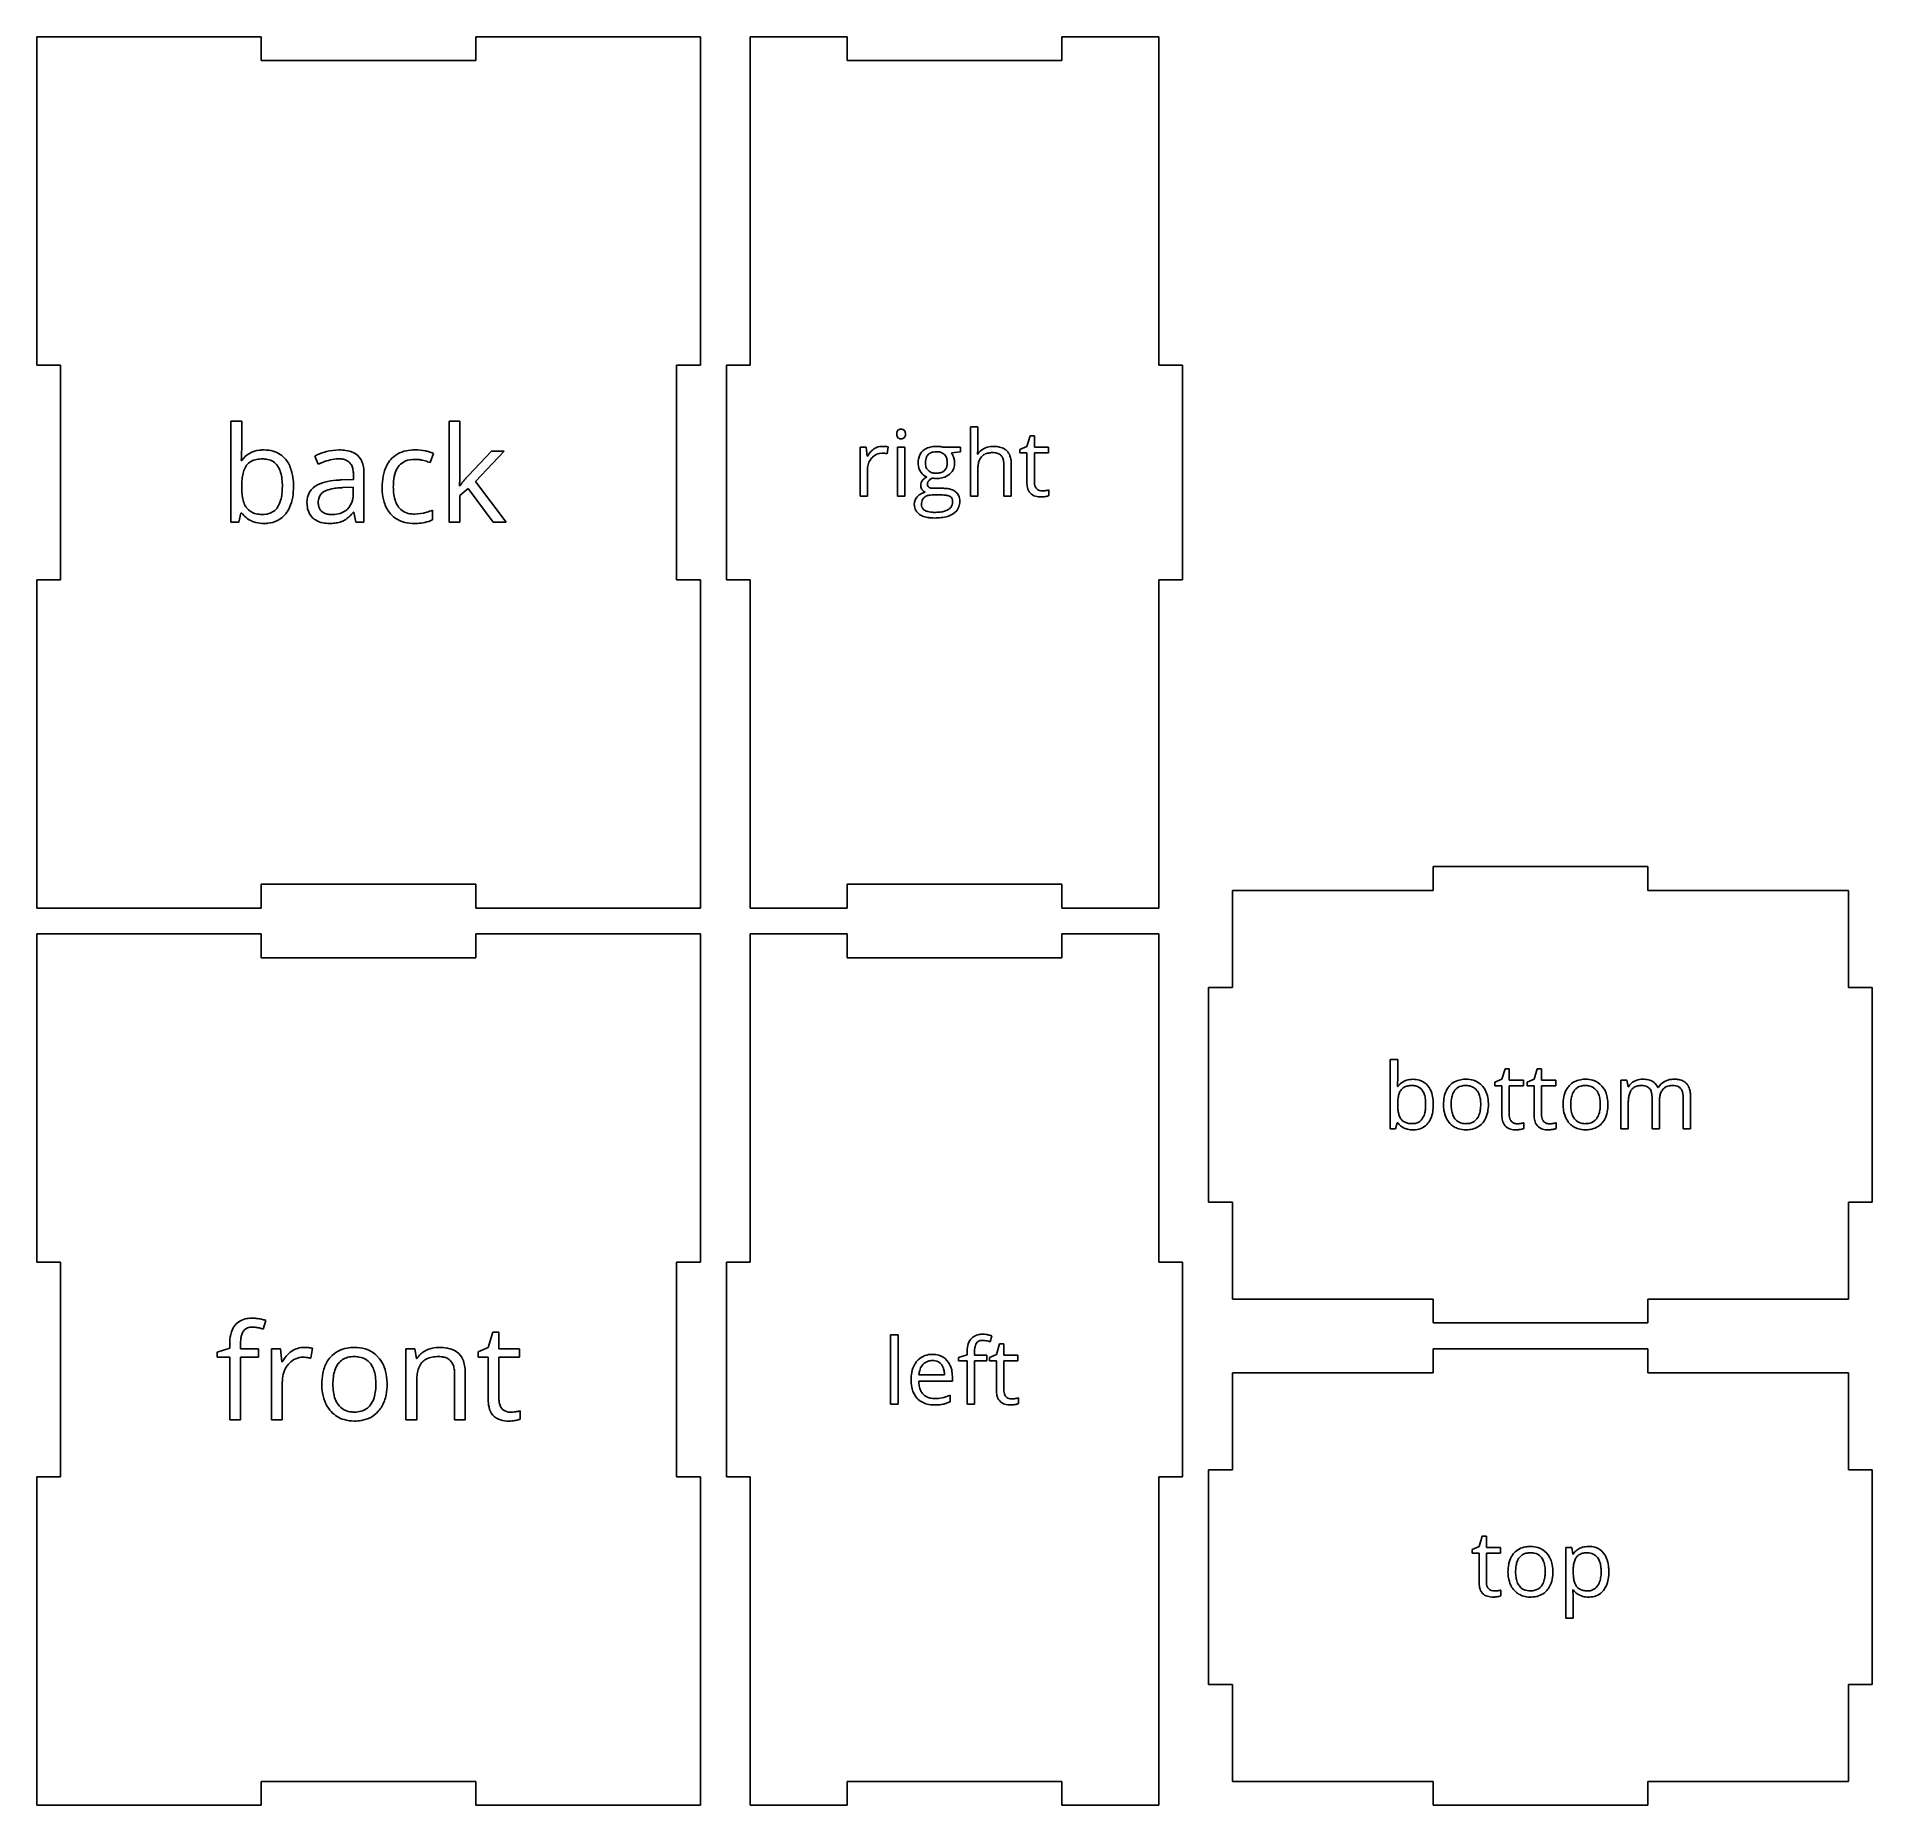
# Model space of a CAD drawing. Header units: inches. Extents: x 0 to 8.85, y 0.12 to 8.65.
import ezdxf

# ---------------------------------------------------------------- set-up
doc = ezdxf.new("R2010")
doc.units = ezdxf.units.IN

msp = doc.modelspace()

# ---------------------------------------------------------------- linework, layer by layer
at = {"layer": 'back_labelLayer'}
for p, q in [((0.9366, 6.31), (0.9366, 6.7963)), ((0.9366, 6.7963), (0.9884, 6.7963)), ((0.9884, 6.7963), (0.9884, 6.6781)), ((1.9894, 6.31), (1.9894, 6.7963)), ((1.9894, 6.7963), (2.0406, 6.7963)), ((2.0406, 6.7963), (2.0406, 6.5384)), ((1.9131, 6.6409), (1.8972, 6.5969)), ((2.0816, 6.5353), (2.1922, 6.6525)), ((2.2538, 6.6525), (2.115, 6.5066)), ((2.1922, 6.6525), (2.2538, 6.6525)), ((0.9859, 6.6069), (0.9884, 6.6069)), ((1.3575, 6.5891), (1.3416, 6.6288)), ((1.4691, 6.5134), (1.5272, 6.5153)), ((1.5259, 6.4784), (1.4741, 6.4763)), ((1.5259, 6.4475), (1.5259, 6.4784)), ((1.5272, 6.5153), (1.5272, 6.5366)), ((1.5778, 6.5438), (1.5778, 6.31)), ((2.0381, 6.4853), (2.0406, 6.4853)), ((2.0797, 6.4719), (2.0406, 6.4381)), ((2.2006, 6.31), (2.0797, 6.4719)), ((2.115, 6.5066), (2.2634, 6.31)), ((2.0406, 6.4381), (2.0406, 6.31)), ((0.9738, 6.31), (0.9366, 6.31)), ((0.9847, 6.3541), (0.9738, 6.31)), ((0.9884, 6.3541), (0.9847, 6.3541)), ((1.5291, 6.3588), (1.5266, 6.3588)), ((1.5394, 6.31), (1.5291, 6.3588)), ((1.5778, 6.31), (1.5394, 6.31)), ((1.9081, 6.3675), (1.9081, 6.3216)), ((2.0406, 6.31), (1.9894, 6.31)), ((2.2634, 6.31), (2.2006, 6.31))]:
    msp.add_line(p, q, dxfattribs=at)
for centre, radius, start, end in [((0.2082, 6.6671), 0.7801, 355.7233, 358.12614), ((-0.0927, 6.6772), 1.0811, 358.11185, 0.04875), ((1.0852, 6.5394), 0.1179, 95.18357, 145.11088), ((1.0955, 6.481), 0.1772, 89.87435, 96.81439), ((1.0975, 6.4996), 0.1585, 74.23915, 90.56264), ((1.108, 6.538), 0.1187, 38.5632, 74.06687), ((1.4551, 6.4182), 0.2392, 106.35726, 118.33469), ((1.4653, 6.3866), 0.2724, 104.51706, 106.54845), ((1.4578, 6.4179), 0.2402, 90.07165, 104.65205), ((1.4587, 6.439), 0.2191, 81.56776, 90.32491), ((1.4714, 6.5216), 0.1356, 68.22756, 81.74897), ((1.4891, 6.5655), 0.0883, 47.86863, 68.29345), ((1.8073, 6.5225), 0.1343, 101.49142, 138.31332), ((1.8235, 6.4551), 0.2036, 89.58919, 102.17871), ((1.8248, 6.4247), 0.2341, 77.7703, 89.94729), ((1.8203, 6.4), 0.2591, 74.68081, 77.9567), ((1.8443, 6.4869), 0.169, 70.09447, 74.73849), ((1.867, 6.5493), 0.1026, 63.50521, 70.18421), ((1.882, 6.58), 0.0684, 62.92313, 63.21693), ((0.3781, 6.6551), 0.6098, 355.46386, 355.65637), ((1.1523, 6.5066), 0.1623, 160.89224, 171.23353), ((1.0831, 6.5312), 0.0888, 143.33765, 161.25665), ((1.0666, 6.5422), 0.069, 120.14042, 142.42506), ((1.0766, 6.5234), 0.0902, 100.44684, 119.66965), ((1.0874, 6.4689), 0.1458, 89.57277, 100.73248), ((1.0892, 6.4947), 0.12, 78.6777, 90.3754), ((1.0994, 6.5379), 0.0757, 35.54098, 79.8008), ((1.091, 6.532), 0.0859, 32.69946, 35.52546), ((1.0677, 6.5186), 0.1127, 15.77725, 32.01586), ((0.9933, 6.4967), 0.1903, 6.16457, 16.03963), ((1.081, 6.5171), 0.1529, 16.47075, 38.40788), ((1.0033, 6.4927), 0.2343, 5.13398, 16.79696), ((1.5096, 6.2767), 0.3475, 112.21272, 115.96414), ((1.4756, 6.3627), 0.255, 103.62312, 112.43178), ((1.4557, 6.4464), 0.1689, 90.44819, 103.76692), ((1.4548, 6.4871), 0.1282, 83.65062, 90.17533), ((1.4601, 6.5302), 0.0848, 70.57132, 83.99352), ((1.4712, 6.5604), 0.0527, 42.72969, 71.03789), ((1.4665, 6.5578), 0.0579, 20.4084, 41.44903), ((1.4346, 6.5456), 0.092, 7.82689, 20.60465), ((1.3782, 6.5374), 0.149, 359.69286, 8.00299), ((1.4919, 6.5712), 0.0821, 19.23332, 46.67409), ((1.4442, 6.5534), 0.133, 6.33847, 19.68097), ((1.3737, 6.5445), 0.2041, 359.80222, 6.65822), ((1.8522, 6.4993), 0.1849, 153.08738, 170.10511), ((1.8144, 6.5174), 0.143, 138.65497, 152.68567), ((1.8942, 6.493), 0.1742, 160.14153, 175.13697), ((1.813, 6.5248), 0.087, 114.42641, 161.66349), ((1.8212, 6.4978), 0.1151, 88.71937, 112.56694), ((1.8237, 6.498), 0.1148, 87.67387, 89.97732), ((1.8219, 6.4642), 0.1487, 81.69215, 87.5069), ((1.8126, 6.3992), 0.2143, 77.30012, 81.73415), ((1.7998, 6.3391), 0.2758, 74.78136, 77.44918), ((1.812, 6.3824), 0.2308, 68.32913, 74.88338), ((1.3882, 6.4819), 0.3998, 177.61786, 180.04187), ((1.3314, 6.4802), 0.3429, 179.77593, 185.70796), ((1.2679, 6.488), 0.2794, 171.06713, 177.84543), ((0.8779, 6.4834), 0.3065, 359.76777, 6.30937), ((0.8871, 6.481), 0.2972, 353.49358, 0.22086), ((0.934, 6.4798), 0.3042, 350.65646, 0.33782), ((0.9051, 6.4823), 0.333, 359.87828, 5.40935), ((1.3928, 6.4084), 0.0898, 115.49035, 182.3569), ((1.4378, 6.3259), 0.1836, 101.3571, 117.07985), ((1.4267, 6.3892), 0.0797, 113.58917, 121.67891), ((1.4459, 6.3433), 0.1295, 102.79981, 113.24302), ((1.4739, 6.1572), 0.3561, 92.46941, 101.70663), ((1.4692, 6.2442), 0.2312, 96.35398, 102.99582), ((1.4864, 6.0956), 0.3808, 91.85591, 96.4483), ((1.4843, 6.0063), 0.5074, 91.71701, 92.90849), ((1.9518, 6.4809), 0.2862, 169.89796, 180.3691), ((1.9793, 6.4787), 0.3137, 179.93885, 183.98126), ((2.0061, 6.4805), 0.2867, 174.53138, 180.15453), ((1.9706, 6.4784), 0.2512, 179.70412, 188.07446), ((-0.3361, 6.6507), 2.38, 356.0143, 356.04559), ((0.3537, 6.6034), 1.6886, 356.03327, 356.64434), ((1.0237, 6.5643), 1.0174, 356.63239, 357.4911), ((1.4269, 6.5466), 0.6138, 357.50267, 358.33051), ((1.6953, 6.5391), 0.3453, 358.2733, 359.89398), ((2.2913, 6.3079), 0.3071, 142.3227, 144.70697), ((2.4547, 6.1819), 0.5134, 140.4327, 142.33684), ((2.6673, 6.0069), 0.7888, 139.2792, 140.47096), ((2.9135, 5.7951), 1.1136, 138.3411, 139.28798), ((1.1962, 6.4663), 0.2071, 185.59257, 194.20465), ((1.1096, 6.4438), 0.1176, 193.94281, 208.02205), ((1.0745, 6.426), 0.0782, 208.55329, 217.56044), ((1.0717, 6.4248), 0.0753, 218.16914, 253.80457), ((1.0985, 6.4228), 0.0746, 286.01637, 326.8495), ((1.0614, 6.4474), 0.1191, 326.71055, 343.66654), ((0.992, 6.4686), 0.1917, 343.4167, 353.63694), ((1.0867, 6.4416), 0.1458, 321.31583, 335.54375), ((1.04, 6.4617), 0.1966, 335.83032, 350.82576), ((1.4336, 6.4037), 0.1305, 179.54538, 192.6947), ((1.3897, 6.3928), 0.0853, 192.0826, 227.45251), ((1.4394, 6.4044), 0.0819, 171.21225, 180.20498), ((1.4316, 6.4035), 0.0741, 179.5266, 192.77821), ((1.4133, 6.4096), 0.0554, 120.97353, 172.41794), ((1.4066, 6.3974), 0.0483, 192.32657, 222.05813), ((1.4383, 6.4356), 0.0866, 306.98835, 313.85676), ((1.4377, 6.4354), 0.0869, 314.18894, 347.42725), ((1.3942, 6.4463), 0.1317, 346.91747, 0.28271), ((1.3541, 6.4475), 0.1719, 359.82519, 0.00008), ((1.8948, 6.4713), 0.2289, 183.591, 196.35432), ((1.8194, 6.4482), 0.15, 196.01671, 221.13493), ((1.8801, 6.4652), 0.1598, 187.93115, 200.38858), ((1.8312, 6.447), 0.1076, 200.41859, 216.63938), ((1.8107, 6.4324), 0.0824, 216.96936, 261.31025), ((1.0819, 6.4209), 0.1149, 215.58525, 245.83611), ((1.0906, 6.4411), 0.1369, 245.97991, 255.54576), ((1.0856, 6.4678), 0.1205, 253.13782, 266.84853), ((1.0951, 6.4611), 0.1573, 255.77527, 270.31879), ((1.0895, 6.514), 0.1668, 266.37857, 270.05207), ((1.0908, 6.4506), 0.1034, 269.38644, 285.86336), ((1.0962, 6.4797), 0.176, 269.92256, 275.5477), ((1.1045, 6.4271), 0.1228, 274.06389, 321.40817), ((1.3921, 6.3962), 0.0893, 227.76872, 237.80431), ((1.3997, 6.41), 0.1052, 238.32716, 258.91828), ((1.4047, 6.3963), 0.0463, 222.58394, 229.25089), ((1.411, 6.4044), 0.0565, 229.78368, 254.2732), ((1.4108, 6.463), 0.1592, 258.67231, 270.40439), ((1.4194, 6.4324), 0.0857, 253.94007, 266.45291), ((1.4121, 6.5372), 0.2335, 269.9548, 273.14959), ((1.4221, 6.4632), 0.1166, 266.0787, 270.06041), ((1.4232, 6.4894), 0.1428, 269.57885, 282.04131), ((1.4159, 6.4802), 0.1763, 272.93316, 281.41433), ((1.4273, 6.4247), 0.1196, 281.298, 293.7312), ((1.4337, 6.4432), 0.0955, 281.71196, 306.45948), ((1.436, 6.4022), 0.0956, 294.39353, 304.73725), ((1.4106, 6.4383), 0.1397, 304.84843, 314.85305), ((1.3578, 6.492), 0.2151, 314.74427, 321.70685), ((1.8044, 6.4372), 0.1315, 221.79767, 256.80218), ((1.8199, 6.4976), 0.1939, 256.4246, 270.48898), ((1.8197, 6.4746), 0.1255, 260.13609, 270.26973), ((1.8193, 6.5662), 0.2171, 270.26566, 286.28935), ((1.8217, 6.588), 0.2843, 269.96472, 272.86548), ((1.8261, 6.5215), 0.2176, 272.59764, 282.18811), ((1.8413, 6.4531), 0.1476, 282.03452, 296.94501), ((1.8061, 6.6155), 0.2681, 286.04659, 292.36546)]:
    msp.add_arc(centre, radius, start, end, dxfattribs=at)
at = {"layer": 'back_outsideCutPath'}
for p, q in [((0, 8.65), (0, 7.0675)), ((1.0825, 8.65), (0, 8.65)), ((1.0825, 8.535), (1.0825, 8.65)), ((3.2, 8.65), (2.1175, 8.65)), ((2.1175, 8.65), (2.1175, 8.535)), ((3.2, 8.1025), (3.2, 8.65)), ((2.1175, 8.535), (1.0825, 8.535)), ((3.2, 7.0675), (3.2, 8.1025)), ((0, 7.0675), (0.115, 7.0675)), ((0.115, 7.0675), (0.115, 6.0325)), ((3.085, 6.0325), (3.085, 7.0675)), ((3.085, 7.0675), (3.2, 7.0675)), ((0.115, 6.0325), (0, 6.0325)), ((0, 6.0325), (0, 4.9975)), ((3.2, 6.0325), (3.085, 6.0325)), ((3.2, 4.45), (3.2, 6.0325)), ((0, 4.9975), (0, 4.45)), ((1.0825, 4.45), (1.0825, 4.565)), ((1.0825, 4.565), (2.1175, 4.565)), ((2.1175, 4.565), (2.1175, 4.45)), ((0, 4.45), (1.0825, 4.45)), ((2.1175, 4.45), (3.2, 4.45))]:
    msp.add_line(p, q, dxfattribs=at)
at = {"layer": 'bottom_labelLayer'}
for p, q in [((6.5262, 3.385), (6.5262, 3.7193)), ((6.5262, 3.7193), (6.5619, 3.7193)), ((6.5619, 3.7193), (6.5619, 3.6381)), ((7.0642, 3.6248), (7.0792, 3.675)), ((7.0792, 3.675), (7.0998, 3.675)), ((7.0998, 3.675), (7.0998, 3.6205)), ((7.2195, 3.6248), (7.2345, 3.675)), ((7.2345, 3.675), (7.2552, 3.675)), ((7.2552, 3.675), (7.2552, 3.6205)), ((6.5601, 3.5891), (6.5619, 3.5891)), ((7.0304, 3.6099), (7.0642, 3.6248)), ((7.0304, 3.5928), (7.0304, 3.6099)), ((7.0642, 3.5928), (7.0304, 3.5928)), ((7.0642, 3.4527), (7.0642, 3.5928)), ((7.0998, 3.6205), (7.1681, 3.6205)), ((7.1681, 3.5928), (7.0998, 3.5928)), ((7.0998, 3.5928), (7.0998, 3.4542)), ((7.1681, 3.6205), (7.1681, 3.5928)), ((7.1858, 3.6099), (7.2195, 3.6248)), ((7.1858, 3.5928), (7.1858, 3.6099)), ((7.2195, 3.5928), (7.1858, 3.5928)), ((7.2195, 3.4527), (7.2195, 3.5928)), ((7.2552, 3.6205), (7.3235, 3.6205)), ((7.3235, 3.5928), (7.2552, 3.5928)), ((7.2552, 3.5928), (7.2552, 3.4542)), ((7.3235, 3.6205), (7.3235, 3.5928)), ((7.638, 3.385), (7.638, 3.6205)), ((7.638, 3.6205), (7.667, 3.6205)), ((7.667, 3.6205), (7.6728, 3.5882)), ((7.6728, 3.5882), (7.6745, 3.5882)), ((7.8163, 3.5848), (7.818, 3.5848)), ((7.6737, 3.5085), (7.6737, 3.385)), ((7.788, 3.385), (7.788, 3.5382)), ((7.8236, 3.5165), (7.8236, 3.385)), ((7.9381, 3.385), (7.9381, 3.5382)), ((7.9738, 3.5386), (7.9738, 3.385)), ((6.5518, 3.385), (6.5262, 3.385)), ((6.5593, 3.4153), (6.5518, 3.385)), ((6.5619, 3.4153), (6.5593, 3.4153)), ((7.1699, 3.4144), (7.1699, 3.3872)), ((7.3252, 3.4144), (7.3252, 3.3872)), ((7.6737, 3.385), (7.638, 3.385)), ((7.8236, 3.385), (7.788, 3.385)), ((7.9738, 3.385), (7.9381, 3.385))]:
    msp.add_line(p, q, dxfattribs=at)
for centre, radius, start, end in [((5.8182, 3.6375), 0.7437, 358.11258, 0.04843), ((6.1527, 3.6214), 0.4087, 355.46326, 355.66072), ((6.0252, 3.6305), 0.5366, 355.72426, 358.12608), ((6.6284, 3.5427), 0.0811, 95.18373, 145.11082), ((6.6745, 3.5202), 0.1115, 160.89257, 171.23404), ((6.6269, 3.5371), 0.0611, 143.33889, 161.25612), ((6.6156, 3.5446), 0.0474, 120.14009, 142.42538), ((6.6224, 3.5317), 0.062, 100.44723, 119.66968), ((6.6299, 3.4943), 0.1002, 89.57307, 100.73319), ((6.6355, 3.5026), 0.1218, 89.87354, 96.81522), ((6.6311, 3.512), 0.0825, 78.67723, 90.3757), ((6.6368, 3.5153), 0.109, 74.23893, 90.56239), ((6.6381, 3.5417), 0.052, 35.54085, 79.80119), ((6.644, 3.5418), 0.0816, 38.56276, 74.06732), ((6.6323, 3.5376), 0.0591, 32.70064, 35.52415), ((6.6164, 3.5284), 0.0775, 15.7778, 32.01466), ((6.5652, 3.5133), 0.1308, 6.16484, 16.03905), ((6.6255, 3.5274), 0.1051, 16.47045, 38.40788), ((6.5721, 3.5106), 0.1611, 5.13367, 16.79722), ((6.905, 3.5166), 0.1211, 150.71098, 169.46996), ((6.8849, 3.5269), 0.0985, 138.1755, 150.22837), ((6.8816, 3.5295), 0.0943, 99.17599, 137.98319), ((6.94, 3.5125), 0.1198, 162.06527, 173.16718), ((6.8963, 3.527), 0.0737, 142.90246, 162.37498), ((6.8824, 3.5368), 0.0568, 103.46799, 142.3122), ((6.8908, 3.4863), 0.1385, 89.73307, 100.07615), ((6.8896, 3.5096), 0.0849, 89.48117, 103.87952), ((6.8908, 3.5045), 0.09, 79.34581, 90.31684), ((6.8926, 3.5049), 0.1198, 73.5221, 90.56918), ((6.8977, 3.5351), 0.0587, 37.95796, 80.4008), ((6.8996, 3.5305), 0.0934, 41.14444, 73.21342), ((6.8856, 3.5265), 0.0734, 20.02588, 37.43529), ((6.8493, 3.5132), 0.1121, 7.74428, 20.06934), ((6.8862, 3.5189), 0.1111, 13.50132, 41.07052), ((6.8344, 3.5054), 0.1646, 1.1275, 13.88018), ((7.4814, 3.5166), 0.1211, 150.71098, 169.46996), ((7.4614, 3.5269), 0.0985, 138.1755, 150.22837), ((7.458, 3.5295), 0.0943, 99.17599, 137.98319), ((7.5164, 3.5125), 0.1198, 162.06527, 173.16718), ((7.4727, 3.527), 0.0737, 142.90246, 162.37498), ((7.4589, 3.5368), 0.0568, 103.46799, 142.3122), ((7.4672, 3.4863), 0.1385, 89.73307, 100.07615), ((7.466, 3.5096), 0.0849, 89.48117, 103.87952), ((7.4673, 3.5045), 0.09, 79.34581, 90.31684), ((7.469, 3.5049), 0.1198, 73.5221, 90.56918), ((7.4741, 3.5351), 0.0587, 37.95796, 80.4008), ((7.4761, 3.5305), 0.0934, 41.14444, 73.21342), ((7.4621, 3.5265), 0.0734, 20.02588, 37.43529), ((7.4258, 3.5132), 0.1121, 7.74428, 20.06934), ((7.4627, 3.5189), 0.1111, 13.50132, 41.07052), ((7.4108, 3.5054), 0.1646, 1.1275, 13.88018), ((7.735, 3.5527), 0.0701, 117.12105, 149.54209), ((7.7807, 3.5231), 0.1061, 161.02348, 171.44711), ((7.7371, 3.5385), 0.0598, 143.0767, 161.39108), ((7.7262, 3.5458), 0.0467, 123.70249, 142.30116), ((7.7309, 3.5378), 0.056, 101.15501, 123.06535), ((7.7421, 3.54), 0.0847, 93.8341, 117.50764), ((7.7377, 3.5059), 0.0886, 89.5574, 101.48284), ((7.7441, 3.5225), 0.1023, 89.96622, 94.28312), ((7.7385, 3.511), 0.0835, 85.52309, 90.08102), ((7.7453, 3.508), 0.1168, 77.5577, 90.55165), ((7.7408, 3.5352), 0.0592, 72.3607, 85.9564), ((7.7477, 3.5558), 0.0374, 41.06144, 72.89866), ((7.7561, 3.5546), 0.0689, 52.70198, 78.00568), ((7.7429, 3.5527), 0.0431, 20.70708, 40.02134), ((7.7215, 3.5445), 0.066, 7.98727, 20.79414), ((7.6828, 3.5388), 0.1052, 359.69411, 8.14661), ((7.76, 3.5618), 0.0609, 22.21027, 51.49663), ((7.8827, 3.5478), 0.0745, 119.40413, 150.18332), ((7.9209, 3.5256), 0.0967, 160.87388, 172.52752), ((7.8853, 3.5383), 0.0589, 140.97677, 161.17071), ((7.8759, 3.5452), 0.0472, 122.35875, 140.28885), ((7.891, 3.5351), 0.0896, 118.26001, 120.06255), ((7.8909, 3.5343), 0.0903, 95.86352, 117.96936), ((7.8811, 3.5358), 0.058, 101.00346, 121.78417), ((7.888, 3.5027), 0.0918, 89.56209, 101.29692), ((7.8939, 3.5123), 0.1125, 89.91876, 96.26276), ((7.8888, 3.5117), 0.0828, 85.81328, 90.06851), ((7.8949, 3.5008), 0.124, 79.93582, 90.38037), ((7.891, 3.5352), 0.0592, 72.6388, 86.25628), ((7.8978, 3.5558), 0.0375, 41.04134, 73.17927), ((7.9032, 3.5455), 0.0785, 62.97217, 80.16715), ((7.8931, 3.5527), 0.0431, 20.70708, 40.02134), ((7.8717, 3.5445), 0.066, 7.98727, 20.79414), ((7.8329, 3.5388), 0.1052, 359.69411, 8.14661), ((7.9118, 3.5633), 0.0588, 44.22845, 62.62289), ((7.9092, 3.5621), 0.0614, 19.56213, 43.31564), ((7.8719, 3.5481), 0.1013, 7.5041, 19.96388), ((7.8102, 3.5394), 0.1636, 359.71123, 7.69057), ((6.8369, 3.5032), 0.275, 177.61879, 180.04153), ((6.7977, 3.502), 0.2358, 179.77625, 185.70748), ((6.754, 3.5074), 0.192, 171.06623, 177.84571), ((6.7047, 3.4925), 0.1424, 185.59296, 194.20412), ((6.6451, 3.477), 0.0808, 193.94344, 208.02243), ((6.612, 3.4795), 0.0819, 326.71061, 343.66615), ((6.5643, 3.494), 0.1318, 343.41684, 353.63701), ((6.4922, 3.5026), 0.2043, 353.4936, 0.22101), ((6.4859, 3.5042), 0.2107, 359.7676, 6.31008), ((6.5973, 3.4893), 0.1352, 335.8306, 350.82563), ((6.5244, 3.5017), 0.2091, 350.65645, 0.33834), ((6.5046, 3.5034), 0.2289, 359.87842, 5.40916), ((6.9679, 3.5042), 0.1852, 169.24386, 180.3884), ((6.9611, 3.5023), 0.1784, 179.77446, 189.09306), ((6.9153, 3.4945), 0.1319, 188.91043, 205.31747), ((7.0081, 3.5038), 0.1885, 173.00889, 180.24683), ((7.0002, 3.502), 0.1806, 179.70552, 187.9165), ((6.934, 3.4925), 0.1137, 187.76356, 200.09773), ((6.8975, 3.4791), 0.0748, 200.08446, 216.91308), ((6.8828, 3.4802), 0.0766, 323.00916, 342.6391), ((6.839, 3.4945), 0.1227, 342.36098, 353.75446), ((6.7841, 3.5039), 0.178, 359.70801, 7.8971), ((6.7743, 3.5023), 0.1878, 353.53574, 0.20196), ((6.8769, 3.4893), 0.121, 330.25079, 349.41148), ((6.8148, 3.5017), 0.1842, 349.1759, 0.38596), ((6.7892, 3.503), 0.2098, 359.99392, 1.54002), ((7.1762, 3.4514), 0.1121, 179.35472, 192.84794), ((7.1716, 3.4537), 0.0718, 179.64165, 189.75042), ((7.3316, 3.4514), 0.1121, 179.35472, 192.84794), ((7.327, 3.4537), 0.0718, 179.64165, 189.75042), ((7.5443, 3.5042), 0.1852, 169.24386, 180.3884), ((7.5376, 3.5023), 0.1784, 179.77446, 189.09306), ((7.4917, 3.4945), 0.1319, 188.91043, 205.31747), ((7.5845, 3.5038), 0.1885, 173.00889, 180.24683), ((7.5767, 3.502), 0.1806, 179.70552, 187.9165), ((7.5104, 3.4925), 0.1137, 187.76356, 200.09773), ((7.474, 3.4791), 0.0748, 200.08446, 216.91308), ((7.4592, 3.4802), 0.0766, 323.00916, 342.6391), ((7.4154, 3.4945), 0.1227, 342.36098, 353.75446), ((7.3606, 3.5039), 0.178, 359.70801, 7.8971), ((7.3507, 3.5023), 0.1878, 353.53574, 0.20196), ((7.4533, 3.4893), 0.121, 330.25079, 349.41148), ((7.3913, 3.5017), 0.1842, 349.1759, 0.38596), ((7.3656, 3.503), 0.2098, 359.99392, 1.54002), ((7.922, 3.5087), 0.2484, 178.0981, 180.02532), ((7.8529, 3.5117), 0.1792, 171.30397, 178.35059), ((7.9804, 3.5174), 0.1568, 172.37695, 180.18352), ((7.9912, 3.5166), 0.1675, 179.90609, 180.03133), ((6.6261, 3.4613), 0.079, 215.58514, 245.83643), ((6.621, 3.4647), 0.0538, 208.5538, 217.56059), ((6.6191, 3.4639), 0.0517, 218.16862, 253.8048), ((6.6321, 3.4752), 0.0941, 245.98034, 255.54509), ((6.6287, 3.4935), 0.0828, 253.13817, 266.84824), ((6.6352, 3.4889), 0.1082, 255.77578, 270.31818), ((6.6314, 3.5252), 0.1146, 266.37706, 270.05258), ((6.6322, 3.4817), 0.0711, 269.38633, 285.86354), ((6.6359, 3.5016), 0.1209, 269.92166, 275.54946), ((6.6416, 3.4655), 0.0844, 274.06404, 321.40799), ((6.6375, 3.4626), 0.0513, 286.01654, 326.85004), ((6.6294, 3.4755), 0.1002, 321.31635, 335.54359), ((6.9017, 3.4888), 0.1172, 205.65698, 208.44646), ((6.884, 3.478), 0.0966, 207.79497, 238.67565), ((6.8853, 3.4805), 0.0993, 238.81214, 253.2421), ((6.8842, 3.4696), 0.0585, 217.30093, 261.70977), ((6.8891, 3.4952), 0.1145, 253.54359, 270.41787), ((6.8904, 3.4991), 0.0886, 260.50335, 270.24841), ((6.8905, 3.5192), 0.1385, 269.75033, 279.80288), ((6.8916, 3.4934), 0.0828, 269.44761, 284.72604), ((6.8981, 3.4691), 0.0576, 284.56589, 322.63368), ((6.8994, 3.4767), 0.0951, 278.89585, 317.99808), ((6.896, 3.4794), 0.0995, 318.14356, 329.75708), ((7.12, 3.4362), 0.0539, 190.38176, 253.87717), ((7.1463, 3.4492), 0.0461, 189.54822, 205.78714), ((7.1359, 3.4444), 0.0346, 206.12937, 221.4084), ((7.131, 3.4738), 0.0931, 253.78475, 270.88524), ((7.1347, 3.4435), 0.0331, 221.59485, 262.35089), ((7.1375, 3.4578), 0.0477, 261.32751, 270.19137), ((7.1325, 3.4727), 0.092, 270.00314, 270.7556), ((7.132, 3.4918), 0.1111, 270.8924, 275.54987), ((7.1379, 3.5272), 0.1171, 269.8797, 278.30367), ((7.1278, 3.5349), 0.1544, 275.52425, 279.29609), ((7.1317, 3.513), 0.1322, 279.18412, 280.12075), ((7.1393, 3.5159), 0.1057, 278.41378, 279.01922), ((7.1375, 3.4818), 0.1005, 280.00944, 283.37336), ((7.1258, 3.6023), 0.1931, 278.95863, 280.5084), ((7.1464, 3.4444), 0.062, 283.30642, 288.12209), ((7.1384, 3.5349), 0.1245, 280.48386, 282.62631), ((7.1494, 3.486), 0.0744, 282.58625, 285.5833), ((7.1549, 3.4189), 0.0351, 287.98856, 295.30628), ((7.1559, 3.4625), 0.05, 285.68885, 286.25884), ((7.2753, 3.4362), 0.0539, 190.38176, 253.87717), ((7.3016, 3.4492), 0.0461, 189.54822, 205.78714), ((7.2912, 3.4444), 0.0346, 206.12937, 221.4084), ((7.2864, 3.4738), 0.0931, 253.78475, 270.88524), ((7.29, 3.4435), 0.0331, 221.59485, 262.35089), ((7.2928, 3.4578), 0.0477, 261.32751, 270.19137), ((7.2878, 3.4727), 0.092, 270.00314, 270.7556), ((7.2873, 3.4918), 0.1111, 270.8924, 275.54987), ((7.2932, 3.5272), 0.1171, 269.8797, 278.30367), ((7.2832, 3.5349), 0.1544, 275.52425, 279.29609), ((7.287, 3.513), 0.1322, 279.18412, 280.12075), ((7.2947, 3.5159), 0.1057, 278.41378, 279.01922), ((7.2928, 3.4818), 0.1005, 280.00944, 283.37336), ((7.2812, 3.6023), 0.1931, 278.95863, 280.5084), ((7.3017, 3.4444), 0.062, 283.30642, 288.12209), ((7.2937, 3.5349), 0.1245, 280.48386, 282.62631), ((7.3047, 3.486), 0.0744, 282.58625, 285.5833), ((7.3102, 3.4189), 0.0351, 287.98856, 295.30628), ((7.3112, 3.4625), 0.05, 285.68885, 286.25884), ((7.4781, 3.4888), 0.1172, 205.65698, 208.44646), ((7.4605, 3.478), 0.0966, 207.79497, 238.67565), ((7.4617, 3.4805), 0.0993, 238.81214, 253.2421), ((7.4606, 3.4696), 0.0585, 217.30093, 261.70977), ((7.4655, 3.4952), 0.1145, 253.54359, 270.41787), ((7.4668, 3.4991), 0.0886, 260.50335, 270.24841), ((7.467, 3.5192), 0.1385, 269.75033, 279.80288), ((7.468, 3.4934), 0.0828, 269.44761, 284.72604), ((7.4746, 3.4691), 0.0576, 284.56589, 322.63368), ((7.4758, 3.4767), 0.0951, 278.89585, 317.99808), ((7.4724, 3.4794), 0.0995, 318.14356, 329.75708)]:
    msp.add_arc(centre, radius, start, end, dxfattribs=at)
at = {"layer": 'bottom_outsideCutPath'}
for p, q in [((7.7675, 4.65), (6.7325, 4.65)), ((6.7325, 4.65), (6.7325, 4.535)), ((7.7675, 4.535), (7.7675, 4.65)), ((5.765, 4.535), (5.765, 4.0675)), ((6.7325, 4.535), (5.765, 4.535)), ((8.735, 4.535), (7.7675, 4.535)), ((8.735, 4.0675), (8.735, 4.535)), ((5.765, 4.0675), (5.65, 4.0675)), ((5.65, 4.0675), (5.65, 3.0325)), ((8.85, 4.0675), (8.735, 4.0675)), ((8.85, 3.0325), (8.85, 4.0675)), ((5.65, 3.0325), (5.765, 3.0325)), ((5.765, 3.0325), (5.765, 2.565)), ((8.735, 2.565), (8.735, 3.0325)), ((8.735, 3.0325), (8.85, 3.0325)), ((5.765, 2.565), (6.7325, 2.565)), ((6.7325, 2.565), (6.7325, 2.45)), ((7.7675, 2.45), (7.7675, 2.565)), ((7.7675, 2.565), (8.735, 2.565)), ((6.7325, 2.45), (7.7675, 2.45))]:
    msp.add_line(p, q, dxfattribs=at)
at = {"layer": 'front_labelLayer'}
for p, q in [((1.1048, 2.462), (1.0914, 2.4205)), ((2.1767, 2.332), (2.1986, 2.4052)), ((2.1986, 2.4052), (2.2286, 2.4052)), ((2.2286, 2.4052), (2.2286, 2.3258)), ((0.8695, 2.3089), (0.9308, 2.3277)), ((0.8695, 2.2855), (0.8695, 2.3089)), ((0.9308, 2.3277), (0.9308, 2.3467)), ((0.9827, 2.348), (0.9827, 2.3258)), ((0.9827, 2.3258), (1.0698, 2.3258)), ((1.0698, 2.3258), (1.0698, 2.2855)), ((1.1323, 1.9833), (1.1323, 2.3258)), ((1.1323, 2.3258), (1.1752, 2.3258)), ((1.1752, 2.3258), (1.1811, 2.2624)), ((1.3295, 2.3283), (1.3223, 2.2802)), ((1.7802, 1.9833), (1.7802, 2.3258)), ((1.7802, 2.3258), (1.8223, 2.3258)), ((1.8223, 2.3258), (1.8308, 2.2789)), ((2.1277, 2.3105), (2.1767, 2.332)), ((2.1277, 2.2855), (2.1277, 2.3105)), ((2.2286, 2.3258), (2.328, 2.3258)), ((2.328, 2.3258), (2.328, 2.2855)), ((0.9308, 2.2855), (0.8695, 2.2855)), ((0.9308, 1.9833), (0.9308, 2.2855)), ((1.0698, 2.2855), (0.9827, 2.2855)), ((0.9827, 2.2855), (0.9827, 1.9833)), ((1.1811, 2.2624), (1.1836, 2.2624)), ((1.8308, 2.2789), (1.8333, 2.2789)), ((2.1767, 2.2855), (2.1277, 2.2855)), ((2.1767, 2.0817), (2.1767, 2.2855)), ((2.328, 2.2855), (2.2286, 2.2855)), ((2.2286, 2.2855), (2.2286, 2.0839)), ((1.1842, 2.167), (1.1842, 1.9833)), ((1.832, 2.163), (1.832, 1.9833)), ((2.0145, 1.9833), (2.0145, 2.2049)), ((2.0664, 2.2067), (2.0664, 1.9833)), ((0.9827, 1.9833), (0.9308, 1.9833)), ((1.1842, 1.9833), (1.1323, 1.9833)), ((1.832, 1.9833), (1.7802, 1.9833)), ((2.0664, 1.9833), (2.0145, 1.9833)), ((2.3305, 2.0261), (2.3305, 1.9864))]:
    msp.add_line(p, q, dxfattribs=at)
for centre, radius, start, end in [((1.141, 2.3491), 0.2102, 167.57767, 180.65887), ((1.0421, 2.3722), 0.1087, 141.74336, 168.23209), ((1.0261, 2.3806), 0.091, 98.25504, 139.62038), ((1.0895, 2.3616), 0.106, 161.84335, 171.78516), ((1.0459, 2.3763), 0.06, 145.06921, 162.17949), ((1.0332, 2.3844), 0.0449, 102.76744, 144.33786), ((1.0402, 2.3153), 0.1577, 89.66931, 99.93184), ((1.0395, 2.3602), 0.07, 89.48528, 103.42069), ((1.0398, 2.3186), 0.1116, 83.07674, 89.79276), ((1.0402, 2.3059), 0.167, 81.56417, 89.70226), ((1.0329, 2.2638), 0.1668, 76.51895, 83.02093), ((1.0285, 2.224), 0.2498, 75.9737, 81.6569), ((1.0134, 2.1809), 0.252, 71.96228, 76.591), ((1.0084, 2.1405), 0.3357, 73.29558, 76.09489), ((1.2276, 2.3481), 0.2449, 178.19874, 180.02459), ((1.1605, 2.3509), 0.1778, 171.65301, 178.43878), ((1.3048, 2.2033), 0.1338, 124.23208, 139.41664), ((1.288, 2.2286), 0.1034, 89.67951, 124.44065), ((1.2891, 2.0939), 0.2382, 84.99192, 90.12759), ((1.2948, 2.158), 0.1738, 78.48848, 85.02697), ((1.5183, 2.1935), 0.1372, 99.17582, 137.9834), ((1.5317, 2.1306), 0.2015, 89.73292, 100.07613), ((1.5344, 2.1577), 0.1743, 73.52227, 90.56926), ((1.5446, 2.1949), 0.1358, 41.14457, 73.21324), ((1.922, 2.2227), 0.105, 116.94441, 147.65261), ((1.9328, 2.2048), 0.1259, 115.80329, 117.60842), ((1.9385, 2.1914), 0.1405, 94.32281, 115.54511), ((1.9419, 2.1622), 0.1698, 89.95706, 94.71194), ((1.9433, 2.1272), 0.2048, 80.55894, 90.35383), ((1.9561, 2.2014), 0.1296, 65.10968, 80.76392), ((1.9711, 2.2345), 0.0932, 46.55865, 64.87835), ((1.9723, 2.238), 0.0899, 19.38519, 45.59944), ((1.3362, 2.1764), 0.1752, 139.41415, 150.60264), ((1.3031, 2.1733), 0.1185, 138.9576, 174.5424), ((1.3063, 2.1702), 0.1229, 135.62014, 138.83912), ((1.2843, 2.195), 0.0899, 89.6334, 137.08829), ((1.2848, 2.1633), 0.1216, 87.344, 89.96804), ((1.2826, 2.1257), 0.1592, 81.58722, 87.19285), ((1.2726, 2.057), 0.2286, 77.44612, 81.63667), ((1.5524, 2.1748), 0.1761, 150.71073, 169.46991), ((1.5232, 2.1898), 0.1433, 138.17573, 150.22899), ((1.6033, 2.1687), 0.1742, 162.06525, 173.16749), ((1.5398, 2.1898), 0.1073, 142.90281, 162.37462), ((1.5196, 2.204), 0.0826, 103.46878, 142.31151), ((1.53, 2.1645), 0.1235, 89.48062, 103.88013), ((1.5318, 2.1571), 0.1308, 79.3456, 90.31746), ((1.5418, 2.2016), 0.0853, 37.9575, 80.40079), ((1.5242, 2.1891), 0.1068, 20.02597, 37.43456), ((1.4714, 2.1698), 0.1631, 7.74423, 20.06916), ((1.5251, 2.1781), 0.1615, 13.50144, 41.07036), ((1.4497, 2.1584), 0.2395, 1.12769, 13.87983), ((1.981, 2.1825), 0.1477, 159.95408, 171.37944), ((1.9221, 2.2046), 0.0848, 140.15177, 160.3148), ((1.9124, 2.2111), 0.0731, 118.54327, 139.19305), ((1.9236, 2.1892), 0.0977, 100.1182, 118.15975), ((1.9347, 2.131), 0.157, 89.59368, 100.37136), ((1.9361, 2.1505), 0.1375, 84.0193, 90.15108), ((1.9414, 2.1948), 0.0929, 71.08248, 84.36887), ((1.953, 2.2272), 0.0585, 43.37925, 71.53908), ((1.9499, 2.2258), 0.0617, 22.70204, 42.34183), ((1.9222, 2.2143), 0.0916, 8.49327, 22.65866), ((1.8679, 2.2057), 0.1466, 359.67143, 8.68737), ((1.9202, 2.2184), 0.1454, 6.96304, 19.83629), ((1.84, 2.2077), 0.2264, 359.76315, 7.21127), ((1.3417, 2.1673), 0.1574, 173.69001, 180.08829), ((1.6439, 2.1567), 0.2693, 169.24398, 180.3883), ((1.634, 2.1538), 0.2595, 179.7742, 189.09351), ((1.7024, 2.156), 0.2741, 173.00862, 180.24606), ((1.691, 2.1535), 0.2627, 179.70629, 187.91576), ((1.3767, 2.1562), 0.2588, 359.70725, 7.89755), ((1.3622, 2.1539), 0.2733, 353.53652, 0.20141), ((1.4213, 2.153), 0.2679, 349.176, 0.38649), ((1.3841, 2.1549), 0.3051, 359.99329, 1.53997), ((2.1642, 2.1631), 0.3322, 178.08043, 180.02367), ((2.0772, 2.1671), 0.2451, 171.17646, 178.32223), ((1.5674, 2.1425), 0.1919, 188.91029, 205.31715), ((1.5477, 2.1344), 0.1707, 205.65841, 208.44574), ((1.5219, 2.1186), 0.1404, 207.79455, 238.67577), ((1.5946, 2.1397), 0.1654, 187.76384, 200.09789), ((1.5415, 2.1202), 0.1088, 200.08502, 216.91314), ((1.5222, 2.1064), 0.085, 217.30115, 261.70983), ((1.5424, 2.1056), 0.0839, 284.56631, 322.63342), ((1.5201, 2.1217), 0.1114, 323.009, 342.63879), ((1.4563, 2.1425), 0.1785, 342.36169, 353.7536), ((1.5392, 2.1206), 0.1447, 318.14373, 329.75656), ((1.5115, 2.1351), 0.176, 330.25104, 349.41163), ((2.3398, 2.0799), 0.1631, 179.35508, 192.84805), ((2.2579, 2.0578), 0.0784, 190.38169, 253.87721), ((2.3331, 2.0833), 0.1045, 179.64228, 189.75026), ((2.2962, 2.0767), 0.067, 189.54813, 205.787), ((2.281, 2.0697), 0.0503, 206.12874, 221.40868), ((2.2793, 2.0684), 0.0482, 221.59525, 262.35017), ((1.5237, 2.1222), 0.1445, 238.8118, 253.24248), ((1.5293, 2.1436), 0.1666, 253.54374, 270.41848), ((1.5312, 2.1493), 0.1288, 260.50333, 270.24716), ((1.5313, 2.1785), 0.2014, 269.74998, 279.80345), ((1.5329, 2.141), 0.1205, 269.44817, 284.72546), ((1.5443, 2.1166), 0.1383, 278.89603, 317.99778), ((2.274, 2.1125), 0.1355, 253.78507, 270.88522), ((2.2834, 2.0892), 0.0693, 261.32717, 270.19021), ((2.2761, 2.1113), 0.1343, 270.00968, 270.75965), ((2.2753, 2.1387), 0.1617, 270.89243, 275.54785), ((2.2839, 2.1902), 0.1704, 269.8808, 278.30296), ((2.2693, 2.2016), 0.2249, 275.52642, 279.29374), ((2.2748, 2.1704), 0.1932, 279.18167, 280.11351), ((2.2859, 2.1749), 0.1549, 278.41254, 279.01329), ((2.2834, 2.1239), 0.1459, 280.00635, 283.37437), ((2.2664, 2.2992), 0.2808, 278.9595, 280.51009), ((2.2964, 2.0698), 0.0902, 283.30752, 288.12135), ((2.2847, 2.2011), 0.181, 280.48445, 282.62909), ((2.3007, 2.1304), 0.1084, 282.58746, 285.57926), ((2.3087, 2.0325), 0.051, 287.98983, 295.30518), ((2.3093, 2.0986), 0.0755, 285.71216, 286.26127)]:
    msp.add_arc(centre, radius, start, end, dxfattribs=at)
at = {"layer": 'front_outsideCutPath'}
for p, q in [((0, 4.325), (0, 2.7425)), ((1.0825, 4.325), (0, 4.325)), ((1.0825, 4.21), (1.0825, 4.325)), ((3.2, 4.325), (2.1175, 4.325)), ((2.1175, 4.325), (2.1175, 4.21)), ((3.2, 3.7775), (3.2, 4.325)), ((2.1175, 4.21), (1.0825, 4.21)), ((3.2, 2.7425), (3.2, 3.7775)), ((0, 2.7425), (0.115, 2.7425)), ((0.115, 2.7425), (0.115, 1.7075)), ((3.085, 1.7075), (3.085, 2.7425)), ((3.085, 2.7425), (3.2, 2.7425)), ((0.115, 1.7075), (0, 1.7075)), ((0, 1.7075), (0, 0.6725)), ((3.2, 1.7075), (3.085, 1.7075)), ((3.2, 0.125), (3.2, 1.7075)), ((0, 0.6725), (0, 0.125)), ((1.0825, 0.125), (1.0825, 0.24)), ((1.0825, 0.24), (2.1175, 0.24)), ((2.1175, 0.24), (2.1175, 0.125)), ((0, 0.125), (1.0825, 0.125)), ((2.1175, 0.125), (3.2, 0.125))]:
    msp.add_line(p, q, dxfattribs=at)
at = {"layer": 'left_labelLayer'}
for p, q in [((4.1172, 2.0588), (4.1172, 2.3931)), ((4.1172, 2.3931), (4.1529, 2.3931)), ((4.1529, 2.3931), (4.1529, 2.0588)), ((4.4859, 2.2956), (4.4859, 2.3087)), ((4.5216, 2.3095), (4.5216, 2.2943)), ((4.6056, 2.388), (4.5963, 2.3594)), ((4.6271, 2.2986), (4.6421, 2.3489)), ((4.6421, 2.3489), (4.6627, 2.3489)), ((4.6627, 2.3489), (4.6627, 2.2943)), ((4.4438, 2.2827), (4.4859, 2.2956)), ((4.4438, 2.2666), (4.4438, 2.2827)), ((4.4859, 2.2666), (4.4438, 2.2666)), ((4.4859, 2.0588), (4.4859, 2.2666)), ((4.5216, 2.2943), (4.5815, 2.2943)), ((4.5815, 2.2666), (4.5216, 2.2666)), ((4.5216, 2.2666), (4.5216, 2.0588)), ((4.5815, 2.2943), (4.5815, 2.2666)), ((4.5933, 2.2838), (4.6271, 2.2986)), ((4.5933, 2.2666), (4.5933, 2.2838)), ((4.6271, 2.2666), (4.5933, 2.2666)), ((4.6271, 2.1265), (4.6271, 2.2666)), ((4.6627, 2.2943), (4.731, 2.2943)), ((4.731, 2.2666), (4.6627, 2.2666)), ((4.6627, 2.2666), (4.6627, 2.128)), ((4.731, 2.2943), (4.731, 2.2666)), ((4.4146, 2.1701), (4.2524, 2.1701)), ((4.2532, 2.1991), (4.3763, 2.1991)), ((4.4146, 2.1927), (4.4146, 2.1701)), ((4.1529, 2.0588), (4.1172, 2.0588)), ((4.4045, 2.1016), (4.4045, 2.0698)), ((4.5216, 2.0588), (4.4859, 2.0588)), ((4.7328, 2.0883), (4.7328, 2.061))]:
    msp.add_line(p, q, dxfattribs=at)
for centre, radius, start, end in [((4.5514, 2.332), 0.0625, 98.25532, 139.6202), ((4.5611, 2.2871), 0.1084, 89.66906, 99.93197), ((4.5612, 2.2807), 0.1148, 81.56351, 89.70248), ((4.5531, 2.2242), 0.1718, 75.97488, 81.65524), ((4.5392, 2.1668), 0.2309, 73.29717, 76.09542), ((4.6304, 2.3103), 0.1445, 167.57782, 180.65866), ((4.5625, 2.3262), 0.0748, 141.74327, 168.23259), ((4.6902, 2.3096), 0.1686, 178.19997, 180.02311), ((4.6439, 2.3116), 0.1223, 171.6524, 178.4388), ((4.595, 2.3189), 0.0728, 161.84265, 171.78602), ((4.5651, 2.329), 0.0413, 145.06905, 162.17974), ((4.5563, 2.3346), 0.0309, 102.76813, 144.33784), ((4.5607, 2.318), 0.0481, 89.48597, 103.41869), ((4.5608, 2.2893), 0.0767, 83.0757, 89.79136), ((4.5561, 2.2517), 0.1147, 76.51943, 83.02111), ((4.5427, 2.1947), 0.1732, 71.96246, 76.59153), ((4.3415, 2.1883), 0.1249, 149.40717, 169.1852), ((4.3245, 2.1973), 0.1056, 140.10504, 148.90788), ((4.314, 2.207), 0.0914, 92.47618, 140.53871), ((4.3567, 2.1917), 0.1037, 160.3345, 172.53161), ((4.3255, 2.2032), 0.0704, 138.09926, 160.58678), ((4.3134, 2.2138), 0.0543, 106.46523, 137.91823), ((4.3176, 2.1984), 0.0703, 89.44222, 106.20911), ((4.3187, 2.1726), 0.126, 89.96246, 93.91933), ((4.3187, 2.1954), 0.0733, 79.64758, 90.2918), ((4.3198, 2.1899), 0.1086, 74.21217, 90.5454), ((4.3239, 2.2193), 0.0489, 40.08214, 80.62479), ((4.3266, 2.215), 0.0827, 41.20649, 74.02355), ((4.3188, 2.2155), 0.0552, 23.48264, 39.70663), ((4.2982, 2.2069), 0.0775, 8.73364, 23.27795), ((4.2548, 2.1998), 0.1216, 359.67513, 8.92151), ((4.3137, 2.2039), 0.0997, 11.59972, 41.14933), ((4.2694, 2.1936), 0.1452, 359.6148, 12.0334), ((4.4027, 2.1759), 0.1873, 168.95389, 180.38405), ((4.4192, 2.1746), 0.2038, 179.99049, 181.80056), ((4.3733, 2.1719), 0.1578, 181.35721, 194.49218), ((4.3223, 2.158), 0.105, 194.08763, 223.0537), ((4.3955, 2.173), 0.1431, 181.14427, 190.80105), ((4.3875, 2.1868), 0.1348, 172.15506, 174.7612), ((4.345, 2.163), 0.0917, 190.6006, 206.02781), ((4.7392, 2.1252), 0.1121, 179.35472, 192.84794), ((4.7345, 2.1276), 0.0718, 179.64165, 189.75042), ((4.3167, 2.1539), 0.0981, 223.54635, 256.19571), ((4.3226, 2.1524), 0.067, 206.29476, 222.55598), ((4.3207, 2.1514), 0.0648, 223.06457, 258.1403), ((4.3268, 2.1931), 0.1386, 256.00837, 270.48513), ((4.3285, 2.1839), 0.0982, 257.53134, 270.43243), ((4.3282, 2.3453), 0.2908, 269.96804, 271.99267), ((4.3286, 2.274), 0.1884, 270.19857, 292.2091), ((4.3309, 2.2751), 0.2205, 271.91266, 275.97217), ((4.3384, 2.2047), 0.1498, 275.90638, 281.65945), ((4.3347, 2.2183), 0.1638, 281.99398, 287.88401), ((4.3192, 2.2662), 0.2141, 287.90206, 293.48576), ((4.3201, 2.2988), 0.2145, 291.82112, 293.16532), ((4.6829, 2.11), 0.0539, 190.38176, 253.87717), ((4.7092, 2.123), 0.0461, 189.54822, 205.78714), ((4.6988, 2.1182), 0.0346, 206.12937, 221.4084), ((4.6939, 2.1477), 0.0931, 253.78475, 270.88524), ((4.6976, 2.1173), 0.0331, 221.59485, 262.35089), ((4.7004, 2.1316), 0.0477, 261.32751, 270.19137), ((4.6954, 2.1465), 0.092, 270.00314, 270.7556), ((4.6949, 2.1656), 0.1111, 270.8924, 275.54987), ((4.7008, 2.2011), 0.1171, 269.8797, 278.30367), ((4.6907, 2.2087), 0.1544, 275.52425, 279.29609), ((4.6946, 2.1868), 0.1322, 279.18412, 280.12075), ((4.7022, 2.1897), 0.1057, 278.41378, 279.01922), ((4.7004, 2.1556), 0.1005, 280.00944, 283.37336), ((4.6887, 2.2761), 0.1931, 278.95863, 280.5084), ((4.7093, 2.1182), 0.062, 283.30642, 288.12209), ((4.7013, 2.2087), 0.1245, 280.48386, 282.62631), ((4.7123, 2.1598), 0.0744, 282.58625, 285.5833), ((4.7178, 2.0927), 0.0351, 287.98856, 295.30628), ((4.7188, 2.1363), 0.05, 285.68885, 286.25884)]:
    msp.add_arc(centre, radius, start, end, dxfattribs=at)
at = {"layer": 'left_outsideCutPath'}
for p, q in [((3.44, 4.325), (3.44, 2.7425)), ((3.9075, 4.325), (3.44, 4.325)), ((3.9075, 4.21), (3.9075, 4.325)), ((5.41, 4.325), (4.9425, 4.325)), ((4.9425, 4.325), (4.9425, 4.21)), ((5.41, 3.7775), (5.41, 4.325)), ((4.9425, 4.21), (3.9075, 4.21)), ((5.41, 2.7425), (5.41, 3.7775)), ((3.44, 2.7425), (3.325, 2.7425)), ((3.325, 2.7425), (3.325, 1.7075)), ((5.525, 2.7425), (5.41, 2.7425)), ((5.525, 1.7075), (5.525, 2.7425)), ((3.325, 1.7075), (3.44, 1.7075)), ((3.44, 1.7075), (3.44, 0.6725)), ((5.41, 0.125), (5.41, 1.7075)), ((5.41, 1.7075), (5.525, 1.7075)), ((3.44, 0.6725), (3.44, 0.125)), ((3.9075, 0.125), (3.9075, 0.24)), ((3.9075, 0.24), (4.9425, 0.24)), ((4.9425, 0.24), (4.9425, 0.125)), ((3.44, 0.125), (3.9075, 0.125)), ((4.9425, 0.125), (5.41, 0.125))]:
    msp.add_line(p, q, dxfattribs=at)
at = {"layer": 'right_labelLayer'}
for p, q in [((4.5018, 6.4357), (4.5018, 6.77)), ((4.5018, 6.77), (4.5375, 6.77)), ((4.5375, 6.77), (4.5375, 6.6688)), ((3.9699, 6.4357), (3.9699, 6.6712)), ((3.9699, 6.6712), (3.9993, 6.6712)), ((3.9993, 6.6712), (4.0034, 6.6276)), ((4.1054, 6.6729), (4.1005, 6.6398)), ((4.1495, 6.4357), (4.1495, 6.6712)), ((4.1495, 6.6712), (4.1851, 6.6712)), ((4.1851, 6.6712), (4.1851, 6.4357)), ((4.372, 6.6712), (4.4535, 6.6712)), ((4.4535, 6.6486), (4.4099, 6.6435)), ((4.4535, 6.6712), (4.4535, 6.6486)), ((4.5358, 6.6385), (4.5379, 6.6385)), ((4.7407, 6.6606), (4.7744, 6.6755)), ((4.7407, 6.6435), (4.7407, 6.6606)), ((4.7744, 6.6435), (4.7407, 6.6435)), ((4.7744, 6.6755), (4.7895, 6.7257)), ((4.7744, 6.5034), (4.7744, 6.6435)), ((4.7895, 6.7257), (4.8101, 6.7257)), ((4.8101, 6.7257), (4.8101, 6.6712)), ((4.8101, 6.6712), (4.8784, 6.6712)), ((4.8784, 6.6435), (4.8101, 6.6435)), ((4.8101, 6.6435), (4.8101, 6.5049)), ((4.8784, 6.6712), (4.8784, 6.6435)), ((4.0034, 6.6276), (4.0051, 6.6276)), ((4.0055, 6.562), (4.0055, 6.4357)), ((4.5375, 6.5588), (4.5375, 6.4357)), ((4.6629, 6.4357), (4.6629, 6.588)), ((4.6986, 6.5893), (4.6986, 6.4357)), ((4.3295, 6.4731), (4.3712, 6.4731)), ((4.8801, 6.4651), (4.8801, 6.4379)), ((4.0055, 6.4357), (3.9699, 6.4357)), ((4.1851, 6.4357), (4.1495, 6.4357)), ((4.3598, 6.4411), (4.317, 6.4411)), ((4.5375, 6.4357), (4.5018, 6.4357)), ((4.6986, 6.4357), (4.6629, 6.4357)), ((4.3277, 6.3573), (4.328, 6.3573))]:
    msp.add_line(p, q, dxfattribs=at)
for centre, radius, start, end in [((4.186, 6.7352), 0.0395, 170.84418, 180.35623), ((4.1886, 6.7349), 0.0422, 179.88337, 185.36515), ((4.1756, 6.7335), 0.029, 184.99393, 198.20529), ((4.1712, 6.7377), 0.0245, 155.96729, 171.04937), ((4.164, 6.7409), 0.0167, 133.78965, 155.91793), ((4.1667, 6.738), 0.0206, 92.64442, 133.4711), ((4.1675, 6.7314), 0.0272, 89.96314, 93.7623), ((4.1678, 6.7376), 0.021, 46.37021, 90.8882), ((4.1699, 6.7398), 0.018, 17.72421, 46.4484), ((4.1651, 6.7322), 0.0232, 332.63235, 350.06967), ((4.1602, 6.7364), 0.0283, 4.94303, 18.18728), ((4.1517, 6.7347), 0.0369, 349.83437, 0.38908), ((4.1478, 6.7351), 0.0408, 359.88187, 5.3171), ((4.11, 6.5684), 0.1204, 139.41391, 150.60322), ((4.0884, 6.5869), 0.092, 124.23151, 139.41624), ((4.0743, 6.5812), 0.0618, 89.63352, 137.08814), ((4.0769, 6.6044), 0.0711, 89.6794, 124.44103), ((4.0747, 6.5595), 0.0835, 87.34282, 89.96897), ((4.0776, 6.5117), 0.1638, 84.99269, 90.1273), ((4.0732, 6.5336), 0.1095, 81.58927, 87.19132), ((4.0663, 6.4863), 0.1573, 77.44631, 81.63455), ((4.0816, 6.5558), 0.1195, 78.48931, 85.02623), ((4.1655, 6.73), 0.0184, 197.79476, 224.89342), ((4.1666, 6.7312), 0.02, 225.13141, 249.89832), ((4.1673, 6.7338), 0.0227, 250.50086, 270.5967), ((4.1678, 6.7319), 0.0208, 269.17789, 314.28186), ((4.1703, 6.7296), 0.0174, 313.61426, 332.26901), ((4.3186, 6.6044), 0.0678, 132.32902, 167.33364), ((4.3232, 6.5978), 0.0757, 106.21885, 131.53747), ((4.3276, 6.6069), 0.041, 122.52121, 134.99748), ((4.3348, 6.5604), 0.115, 93.63305, 106.54044), ((4.3313, 6.6001), 0.0488, 101.06221, 121.97378), ((4.3367, 6.5746), 0.0748, 89.58662, 101.33356), ((4.3386, 6.518), 0.1575, 89.93803, 94.02723), ((4.3382, 6.5719), 0.0776, 76.1101, 90.70279), ((4.3392, 6.5388), 0.1367, 82.58517, 90.18498), ((4.3434, 6.5711), 0.1041, 74.00984, 82.5692), ((4.3482, 6.6076), 0.0405, 13.95339, 77.66766), ((4.3644, 6.6075), 0.058, 29.45923, 38.35838), ((4.3978, 6.658), 0.1394, 351.97, 354.96375), ((4.3257, 6.6643), 0.2117, 354.98246, 357.89423), ((4.2167, 6.6684), 0.3208, 357.86823, 0.06916), ((4.5983, 6.6007), 0.0713, 119.83149, 147.9728), ((4.6069, 6.5875), 0.087, 116.66434, 120.42049), ((4.6085, 6.5832), 0.0916, 96.66561, 116.37856), ((4.6004, 6.5774), 0.067, 100.10717, 118.0842), ((4.608, 6.5372), 0.1079, 89.59251, 100.35918), ((4.612, 6.5593), 0.1157, 89.89273, 96.99625), ((4.609, 6.5506), 0.0946, 84.0209, 90.14994), ((4.6131, 6.5304), 0.1447, 80.68604, 90.35372), ((4.6126, 6.5811), 0.0639, 71.08292, 84.37013), ((4.6206, 6.6034), 0.0402, 43.37874, 71.53909), ((4.6221, 6.5833), 0.0909, 65.60204, 80.88455), ((4.633, 6.6077), 0.0643, 46.74044, 65.41282), ((4.6337, 6.61), 0.0621, 19.22002, 45.76594), ((4.1138, 6.5622), 0.1082, 173.691, 180.0892), ((4.0872, 6.5663), 0.0814, 138.95795, 174.54191), ((4.0895, 6.5641), 0.0846, 135.62284, 138.83773), ((4.3528, 6.5958), 0.103, 166.81974, 180.48432), ((4.3398, 6.5949), 0.09, 179.97401, 183.61867), ((4.3236, 6.5931), 0.0737, 183.01593, 212.31257), ((4.3267, 6.5953), 0.0775, 212.47165, 215.88544), ((4.315, 6.5858), 0.0625, 215.1634, 247.47553), ((4.3789, 6.5959), 0.0939, 175.33971, 180.08488), ((4.3546, 6.5952), 0.0696, 179.56176, 191.65289), ((4.3517, 6.5986), 0.0666, 162.59155, 175.73324), ((4.3304, 6.59), 0.0449, 191.35503, 213.36588), ((4.3291, 6.606), 0.0428, 135.58447, 163.00119), ((4.3246, 6.5867), 0.0382, 213.95965, 227.79644), ((4.3297, 6.5928), 0.0461, 228.26114, 254.73488), ((4.3495, 6.5865), 0.0393, 282.77965, 346.48288), ((4.3134, 6.5975), 0.0767, 359.18008, 15.04402), ((4.3179, 6.5955), 0.0722, 345.43589, 0.7461), ((4.3586, 6.5914), 0.0661, 310.60951, 342.09275), ((4.3407, 6.594), 0.0852, 23.1841, 29.54152), ((4.3183, 6.584), 0.1098, 21.24989, 23.35184), ((4.3565, 6.5992), 0.0686, 6.85034, 20.98815), ((4.3436, 6.5956), 0.0818, 342.56531, 0.59529), ((4.3372, 6.5966), 0.0881, 359.87107, 7.04462), ((4.7674, 6.5589), 0.2299, 178.10604, 180.02297), ((4.7081, 6.5616), 0.1706, 171.31984, 178.34018), ((4.6415, 6.5721), 0.1032, 160.15611, 171.53169), ((4.6004, 6.5873), 0.0593, 140.62194, 160.50423), ((4.5926, 6.5927), 0.0499, 118.454, 139.67069), ((4.6185, 6.6024), 0.0424, 22.70195, 42.34342), ((4.5995, 6.5945), 0.063, 8.49421, 22.65792), ((4.5621, 6.5886), 0.1008, 359.67214, 8.68672), ((4.5979, 6.5968), 0.1003, 6.47372, 19.6464), ((4.5444, 6.5899), 0.1542, 359.79514, 6.77427), ((4.3033, 6.4872), 0.0408, 161.72391, 180.48421), ((4.3033, 6.4868), 0.0408, 179.97813, 182.94258), ((4.2956, 6.486), 0.0331, 182.17679, 215.34125), ((4.2988, 6.4884), 0.0361, 144.49574, 161.33415), ((4.3042, 6.4922), 0.0437, 215.46289, 217.18301), ((4.3107, 6.4795), 0.051, 132.7256, 144.14836), ((4.2991, 6.4879), 0.037, 216.58563, 245.49746), ((4.3299, 6.459), 0.0791, 125.22164, 132.8666), ((4.3492, 6.4323), 0.1121, 121.23474, 125.37809), ((4.3211, 6.4921), 0.0268, 147.53666, 180.25931), ((4.3128, 6.4918), 0.0185, 179.29218, 198.35544), ((4.3093, 6.4909), 0.0149, 199.22862, 239.56835), ((4.3299, 6.4862), 0.0374, 128.0894, 147.13929), ((4.3121, 6.4947), 0.0196, 238.22059, 239.85885), ((4.3144, 6.4995), 0.025, 240.72776, 254.50237), ((4.3462, 6.4659), 0.0635, 117.39459, 128.40929), ((4.3213, 6.5231), 0.0495, 254.16422, 262.21356), ((4.3267, 6.5609), 0.0877, 262.05666, 267.20749), ((4.3347, 6.6174), 0.0968, 259.4971, 263.39213), ((4.3361, 6.6149), 0.0692, 254.40181, 267.43391), ((4.3293, 6.6086), 0.1355, 267.0897, 270.08791), ((4.3366, 6.6352), 0.1146, 263.48285, 270.12801), ((4.3378, 6.6376), 0.0919, 267.01643, 270.02993), ((4.3369, 6.6754), 0.1548, 269.96781, 272.93198), ((4.3389, 6.6234), 0.0777, 269.22619, 284.37672), ((4.3396, 6.6383), 0.1176, 272.53294, 285.25799), ((4.3502, 6.6012), 0.0791, 284.9315, 310.62227), ((4.372, 6.3271), 0.146, 81.57415, 90.30602), ((4.38, 6.3793), 0.0932, 68.36775, 81.73989), ((4.3904, 6.4061), 0.0644, 52.18777, 68.25059), ((4.8865, 6.5021), 0.1121, 179.35472, 192.84794), ((4.8303, 6.4869), 0.0539, 190.38176, 253.87717), ((4.8819, 6.5044), 0.0718, 179.64165, 189.75042), ((4.8566, 6.4999), 0.0461, 189.54822, 205.78714), ((4.8462, 6.4951), 0.0346, 206.12937, 221.4084), ((4.845, 6.4942), 0.0331, 221.59485, 262.35089), ((4.8478, 6.5085), 0.0477, 261.32751, 270.19137), ((4.8482, 6.5779), 0.1171, 269.8797, 278.30367), ((4.8496, 6.5666), 0.1057, 278.41378, 279.01922), ((4.8361, 6.653), 0.1931, 278.95863, 280.5084), ((4.8487, 6.5856), 0.1245, 280.48386, 282.62631), ((4.8597, 6.5367), 0.0744, 282.58625, 285.5833), ((4.8661, 6.5132), 0.05, 285.68885, 286.25884), ((4.2858, 6.3967), 0.0545, 138.39142, 181.005), ((4.3066, 6.3957), 0.0753, 179.97836, 183.02374), ((4.2892, 6.394), 0.0578, 182.20827, 207.74639), ((4.2916, 6.3915), 0.0623, 113.81251, 138.34981), ((4.3228, 6.3966), 0.0571, 168.25901, 180.38202), ((4.3015, 6.3957), 0.0358, 179.22147, 200.93544), ((4.3025, 6.3679), 0.0883, 102.28745, 114.11715), ((4.3038, 6.401), 0.0376, 130.7946, 169.04135), ((4.2972, 6.3947), 0.0315, 202.02807, 236.14662), ((4.3064, 6.3977), 0.0418, 117.2304, 130.50141), ((4.3114, 6.3871), 0.0535, 99.81027, 116.82281), ((4.3165, 6.3591), 0.082, 89.64281, 100.02089), ((4.3603, 6.2141), 0.227, 86.50519, 90.13916), ((4.3662, 6.3066), 0.1343, 81.41781, 86.5754), ((4.3756, 6.368), 0.0721, 73.41027, 81.59151), ((4.3675, 6.4152), 0.052, 301.22278, 318.62296), ((4.3868, 6.4047), 0.0338, 58.99799, 73.85652), ((4.3924, 6.4146), 0.0225, 31.50863, 58.07878), ((4.3771, 6.4064), 0.039, 319.07617, 1.1407), ((4.3865, 6.4113), 0.0292, 10.66207, 30.93549), ((4.3678, 6.4075), 0.0482, 359.5449, 10.99064), ((4.3846, 6.4063), 0.0656, 302.99052, 339.54954), ((4.3977, 6.4159), 0.0522, 8.62039, 51.89829), ((4.3732, 6.4092), 0.0772, 340.52723, 0.7198), ((4.3721, 6.4105), 0.0784, 359.74394, 9.73116), ((4.8413, 6.5245), 0.0931, 253.78475, 270.88524), ((4.8428, 6.5234), 0.092, 270.00314, 270.7556), ((4.8422, 6.5425), 0.1111, 270.8924, 275.54987), ((4.8381, 6.5856), 0.1544, 275.52425, 279.29609), ((4.842, 6.5637), 0.1322, 279.18412, 280.12075), ((4.8477, 6.5325), 0.1005, 280.00944, 283.37336), ((4.8567, 6.4951), 0.062, 283.30642, 288.12209), ((4.8652, 6.4696), 0.0351, 287.98856, 295.30628), ((4.2878, 6.3945), 0.0568, 208.90349, 236.42332), ((4.3027, 6.4159), 0.0829, 235.96746, 251.22246), ((4.3168, 6.4573), 0.1266, 251.20965, 262.7068), ((4.3036, 6.4027), 0.0417, 235.05473, 238.51132), ((4.3111, 6.4162), 0.0571, 239.10674, 254.48578), ((4.3211, 6.4505), 0.0928, 254.23176, 263.49406), ((4.3266, 6.5298), 0.1998, 262.56373, 270.2699), ((4.3273, 6.5034), 0.1461, 263.41106, 270.14604), ((4.3288, 6.6127), 0.2827, 269.7542, 276.61658), ((4.3289, 6.5971), 0.2398, 269.79621, 275.39889), ((4.3378, 6.5049), 0.1472, 275.29602, 283.35188), ((4.3414, 6.5073), 0.1766, 276.49389, 286.4951), ((4.3524, 6.4447), 0.0852, 283.13728, 295.85769), ((4.3633, 6.4211), 0.0593, 296.40611, 301.80007), ((4.3616, 6.4407), 0.107, 286.25461, 302.52804), ((4.3718, 6.4227), 0.0863, 303.19964, 304.16745)]:
    msp.add_arc(centre, radius, start, end, dxfattribs=at)
at = {"layer": 'right_outsideCutPath'}
for p, q in [((3.44, 8.65), (3.44, 7.0675)), ((3.9075, 8.65), (3.44, 8.65)), ((3.9075, 8.535), (3.9075, 8.65)), ((5.41, 8.65), (4.9425, 8.65)), ((4.9425, 8.65), (4.9425, 8.535)), ((5.41, 8.1025), (5.41, 8.65)), ((4.9425, 8.535), (3.9075, 8.535)), ((5.41, 7.0675), (5.41, 8.1025)), ((3.44, 7.0675), (3.325, 7.0675)), ((3.325, 7.0675), (3.325, 6.0325)), ((5.525, 7.0675), (5.41, 7.0675)), ((5.525, 6.0325), (5.525, 7.0675)), ((3.325, 6.0325), (3.44, 6.0325)), ((3.44, 6.0325), (3.44, 4.9975)), ((5.41, 4.45), (5.41, 6.0325)), ((5.41, 6.0325), (5.525, 6.0325)), ((3.44, 4.9975), (3.44, 4.45)), ((3.9075, 4.45), (3.9075, 4.565)), ((3.9075, 4.565), (4.9425, 4.565)), ((4.9425, 4.565), (4.9425, 4.45)), ((3.44, 4.45), (3.9075, 4.45)), ((4.9425, 4.45), (5.41, 4.45))]:
    msp.add_line(p, q, dxfattribs=at)
at = {"layer": 'top_labelLayer'}
for p, q in [((6.9539, 1.3726), (6.969, 1.4229)), ((6.969, 1.4229), (6.9896, 1.4229)), ((6.9896, 1.4229), (6.9896, 1.3683)), ((6.9202, 1.3578), (6.9539, 1.3726)), ((6.9202, 1.3406), (6.9202, 1.3578)), ((6.9539, 1.3406), (6.9202, 1.3406)), ((6.9539, 1.2005), (6.9539, 1.3406)), ((6.9896, 1.3683), (7.0579, 1.3683)), ((7.0579, 1.3406), (6.9896, 1.3406)), ((6.9896, 1.3406), (6.9896, 1.202)), ((7.0579, 1.3683), (7.0579, 1.3406)), ((7.3725, 1.0271), (7.3725, 1.3683)), ((7.3725, 1.3683), (7.4015, 1.3683)), ((7.4015, 1.3683), (7.4064, 1.3361)), ((7.4064, 1.3361), (7.4081, 1.3361)), ((7.4081, 1.2587), (7.4081, 1.2508)), ((7.0596, 1.1623), (7.0596, 1.135)), ((7.4081, 1.1631), (7.4055, 1.1631)), ((7.4081, 1.124), (7.4081, 1.0271)), ((7.4081, 1.0271), (7.3725, 1.0271))]:
    msp.add_line(p, q, dxfattribs=at)
for centre, radius, start, end in [((7.1958, 1.2748), 0.0985, 138.1755, 150.22837), ((7.1925, 1.2773), 0.0943, 99.17599, 137.98319), ((7.1933, 1.2846), 0.0568, 103.46799, 142.3122), ((7.2017, 1.2341), 0.1385, 89.73307, 100.07615), ((7.2005, 1.2574), 0.0849, 89.48117, 103.87952), ((7.2017, 1.2523), 0.09, 79.34581, 90.31684), ((7.2035, 1.2528), 0.1198, 73.5221, 90.56918), ((7.2086, 1.2829), 0.0587, 37.95796, 80.4008), ((7.2105, 1.2783), 0.0934, 41.14444, 73.21342), ((7.1971, 1.2668), 0.1111, 13.50132, 41.07052), ((7.4867, 1.2809), 0.096, 132.35643, 144.91917), ((7.472, 1.2969), 0.0742, 115.40104, 132.3113), ((7.4613, 1.2927), 0.0471, 118.64256, 141.02618), ((7.4688, 1.2781), 0.0635, 100.08066, 118.26918), ((7.4777, 1.283), 0.0893, 97.70659, 114.88186), ((7.4761, 1.2396), 0.1028, 89.59039, 100.35075), ((7.4817, 1.257), 0.1156, 89.84616, 97.9475), ((7.477, 1.2659), 0.0764, 83.67018, 90.09376), ((7.4831, 1.2633), 0.1093, 74.18656, 90.57922), ((7.4804, 1.2866), 0.0554, 35.43419, 84.7849), ((7.4907, 1.2908), 0.0808, 38.05189, 74.03525), ((7.4698, 1.2748), 0.1071, 16.33542, 37.90934), ((7.2788, 1.252), 0.1852, 169.24386, 180.3884), ((7.272, 1.2501), 0.1784, 179.77446, 189.09306), ((7.2159, 1.2645), 0.1211, 150.71098, 169.46996), ((7.319, 1.2516), 0.1885, 173.00889, 180.24683), ((7.3111, 1.2499), 0.1806, 179.70552, 187.9165), ((7.2509, 1.2603), 0.1198, 162.06527, 173.16718), ((7.2072, 1.2748), 0.0737, 142.90246, 162.37498), ((7.1965, 1.2744), 0.0734, 20.02588, 37.43529), ((7.1602, 1.261), 0.1121, 7.74428, 20.06934), ((7.095, 1.2517), 0.178, 359.70801, 7.8971), ((7.0852, 1.2501), 0.1878, 353.53574, 0.20196), ((7.1453, 1.2532), 0.1646, 1.1275, 13.88018), ((7.1257, 1.2495), 0.1842, 349.1759, 0.38596), ((7.1001, 1.2508), 0.2098, 359.99392, 1.54002), ((7.6346, 1.2565), 0.2265, 178.06372, 179.44781), ((7.6439, 1.2499), 0.2358, 179.77625, 185.70748), ((7.579, 1.2592), 0.1709, 171.08666, 178.32458), ((7.5129, 1.2699), 0.1039, 160.28942, 171.24587), ((7.4727, 1.2846), 0.0611, 141.88898, 160.59696), ((7.4643, 1.2744), 0.0756, 19.89918, 35.89774), ((7.4283, 1.2614), 0.1139, 7.7152, 19.88601), ((7.3629, 1.2521), 0.1799, 359.71035, 7.86174), ((7.3528, 1.2508), 0.19, 354.83975, 0.11747), ((7.415, 1.2579), 0.1644, 4.57639, 16.60852), ((7.3707, 1.2495), 0.2091, 350.65645, 0.33834), ((7.3476, 1.2512), 0.2322, 359.8998, 4.90217), ((7.066, 1.1992), 0.1121, 179.35472, 192.84794), ((7.0098, 1.184), 0.0539, 190.38176, 253.87717), ((7.0614, 1.2016), 0.0718, 179.64165, 189.75042), ((7.0361, 1.197), 0.0461, 189.54822, 205.78714), ((7.0257, 1.1922), 0.0346, 206.12937, 221.4084), ((7.0245, 1.1913), 0.0331, 221.59485, 262.35089), ((7.0273, 1.2056), 0.0477, 261.32751, 270.19137), ((7.0277, 1.2751), 0.1171, 269.8797, 278.30367), ((7.0291, 1.2637), 0.1057, 278.41378, 279.01922), ((7.0156, 1.3501), 0.1931, 278.95863, 280.5084), ((7.0282, 1.2827), 0.1245, 280.48386, 282.62631), ((7.0392, 1.2338), 0.0744, 282.58625, 285.5833), ((7.0456, 1.2103), 0.05, 285.68885, 286.25884), ((7.2262, 1.2423), 0.1319, 188.91043, 205.31747), ((7.2126, 1.2367), 0.1172, 205.65698, 208.44646), ((7.1949, 1.2258), 0.0966, 207.79497, 238.67565), ((7.2449, 1.2403), 0.1137, 187.76356, 200.09773), ((7.2084, 1.227), 0.0748, 200.08446, 216.91308), ((7.1951, 1.2175), 0.0585, 217.30093, 261.70977), ((7.2013, 1.247), 0.0886, 260.50335, 270.24841), ((7.2025, 1.2412), 0.0828, 269.44761, 284.72604), ((7.209, 1.2169), 0.0576, 284.56589, 322.63368), ((7.2103, 1.2245), 0.0951, 278.89585, 317.99808), ((7.1937, 1.228), 0.0766, 323.00916, 342.6391), ((7.1498, 1.2423), 0.1227, 342.36098, 353.75446), ((7.2068, 1.2272), 0.0995, 318.14356, 329.75708), ((7.1877, 1.2372), 0.121, 330.25079, 349.41148), ((7.0707, 1.1208), 0.3375, 2.9501, 7.20243), ((7.4724, 1.2091), 0.079, 215.58514, 245.83643), ((7.551, 1.2403), 0.1424, 185.59296, 194.20412), ((7.4914, 1.2248), 0.0808, 193.94344, 208.02243), ((7.4673, 1.2126), 0.0538, 208.5538, 217.56059), ((7.4653, 1.2117), 0.0517, 218.16862, 253.8048), ((7.4749, 1.2413), 0.0828, 253.13817, 266.84824), ((7.4776, 1.273), 0.1146, 266.37706, 270.05258), ((7.4785, 1.2185), 0.0601, 269.22574, 292.04319), ((7.4879, 1.2133), 0.0844, 274.06404, 321.40799), ((7.4794, 1.2137), 0.0553, 293.14295, 324.13549), ((7.4674, 1.2238), 0.071, 323.16045, 325.01567), ((7.4544, 1.2319), 0.0862, 325.57529, 344.15037), ((7.4098, 1.245), 0.1328, 343.93349, 355.1135), ((7.4756, 1.2233), 0.1002, 321.31635, 335.54359), ((7.4436, 1.2371), 0.1352, 335.8306, 350.82563), ((7.0208, 1.2217), 0.0931, 253.78475, 270.88524), ((7.0223, 1.2205), 0.092, 270.00314, 270.7556), ((7.0217, 1.2396), 0.1111, 270.8924, 275.54987), ((7.0176, 1.2827), 0.1544, 275.52425, 279.29609), ((7.0215, 1.2608), 0.1322, 279.18412, 280.12075), ((7.0272, 1.2297), 0.1005, 280.00944, 283.37336), ((7.0362, 1.1923), 0.062, 283.30642, 288.12209), ((7.0447, 1.1667), 0.0351, 287.98856, 295.30628), ((7.1962, 1.2283), 0.0993, 238.81214, 253.2421), ((7.2, 1.2431), 0.1145, 253.54359, 270.41787), ((7.2014, 1.267), 0.1385, 269.75033, 279.80288), ((7.1255, 1.1239), 0.2826, 0.03104, 2.90277), ((7.4783, 1.223), 0.0941, 245.98034, 255.54509), ((7.4814, 1.2367), 0.1082, 255.77578, 270.31818), ((7.4822, 1.2494), 0.1209, 269.92166, 275.54946)]:
    msp.add_arc(centre, radius, start, end, dxfattribs=at)
at = {"layer": 'top_outsideCutPath'}
for p, q in [((7.7675, 2.325), (6.7325, 2.325)), ((6.7325, 2.325), (6.7325, 2.21)), ((7.7675, 2.21), (7.7675, 2.325)), ((5.765, 2.21), (5.765, 1.7425)), ((6.7325, 2.21), (5.765, 2.21)), ((8.735, 2.21), (7.7675, 2.21)), ((8.735, 1.7425), (8.735, 2.21)), ((5.765, 1.7425), (5.65, 1.7425)), ((5.65, 1.7425), (5.65, 0.7075)), ((8.85, 1.7425), (8.735, 1.7425)), ((8.85, 0.7075), (8.85, 1.7425)), ((5.65, 0.7075), (5.765, 0.7075)), ((5.765, 0.7075), (5.765, 0.24)), ((8.735, 0.24), (8.735, 0.7075)), ((8.735, 0.7075), (8.85, 0.7075)), ((5.765, 0.24), (6.7325, 0.24)), ((6.7325, 0.24), (6.7325, 0.125)), ((7.7675, 0.125), (7.7675, 0.24)), ((7.7675, 0.24), (8.735, 0.24)), ((6.7325, 0.125), (7.7675, 0.125))]:
    msp.add_line(p, q, dxfattribs=at)

doc.saveas('drawing.dxf')
